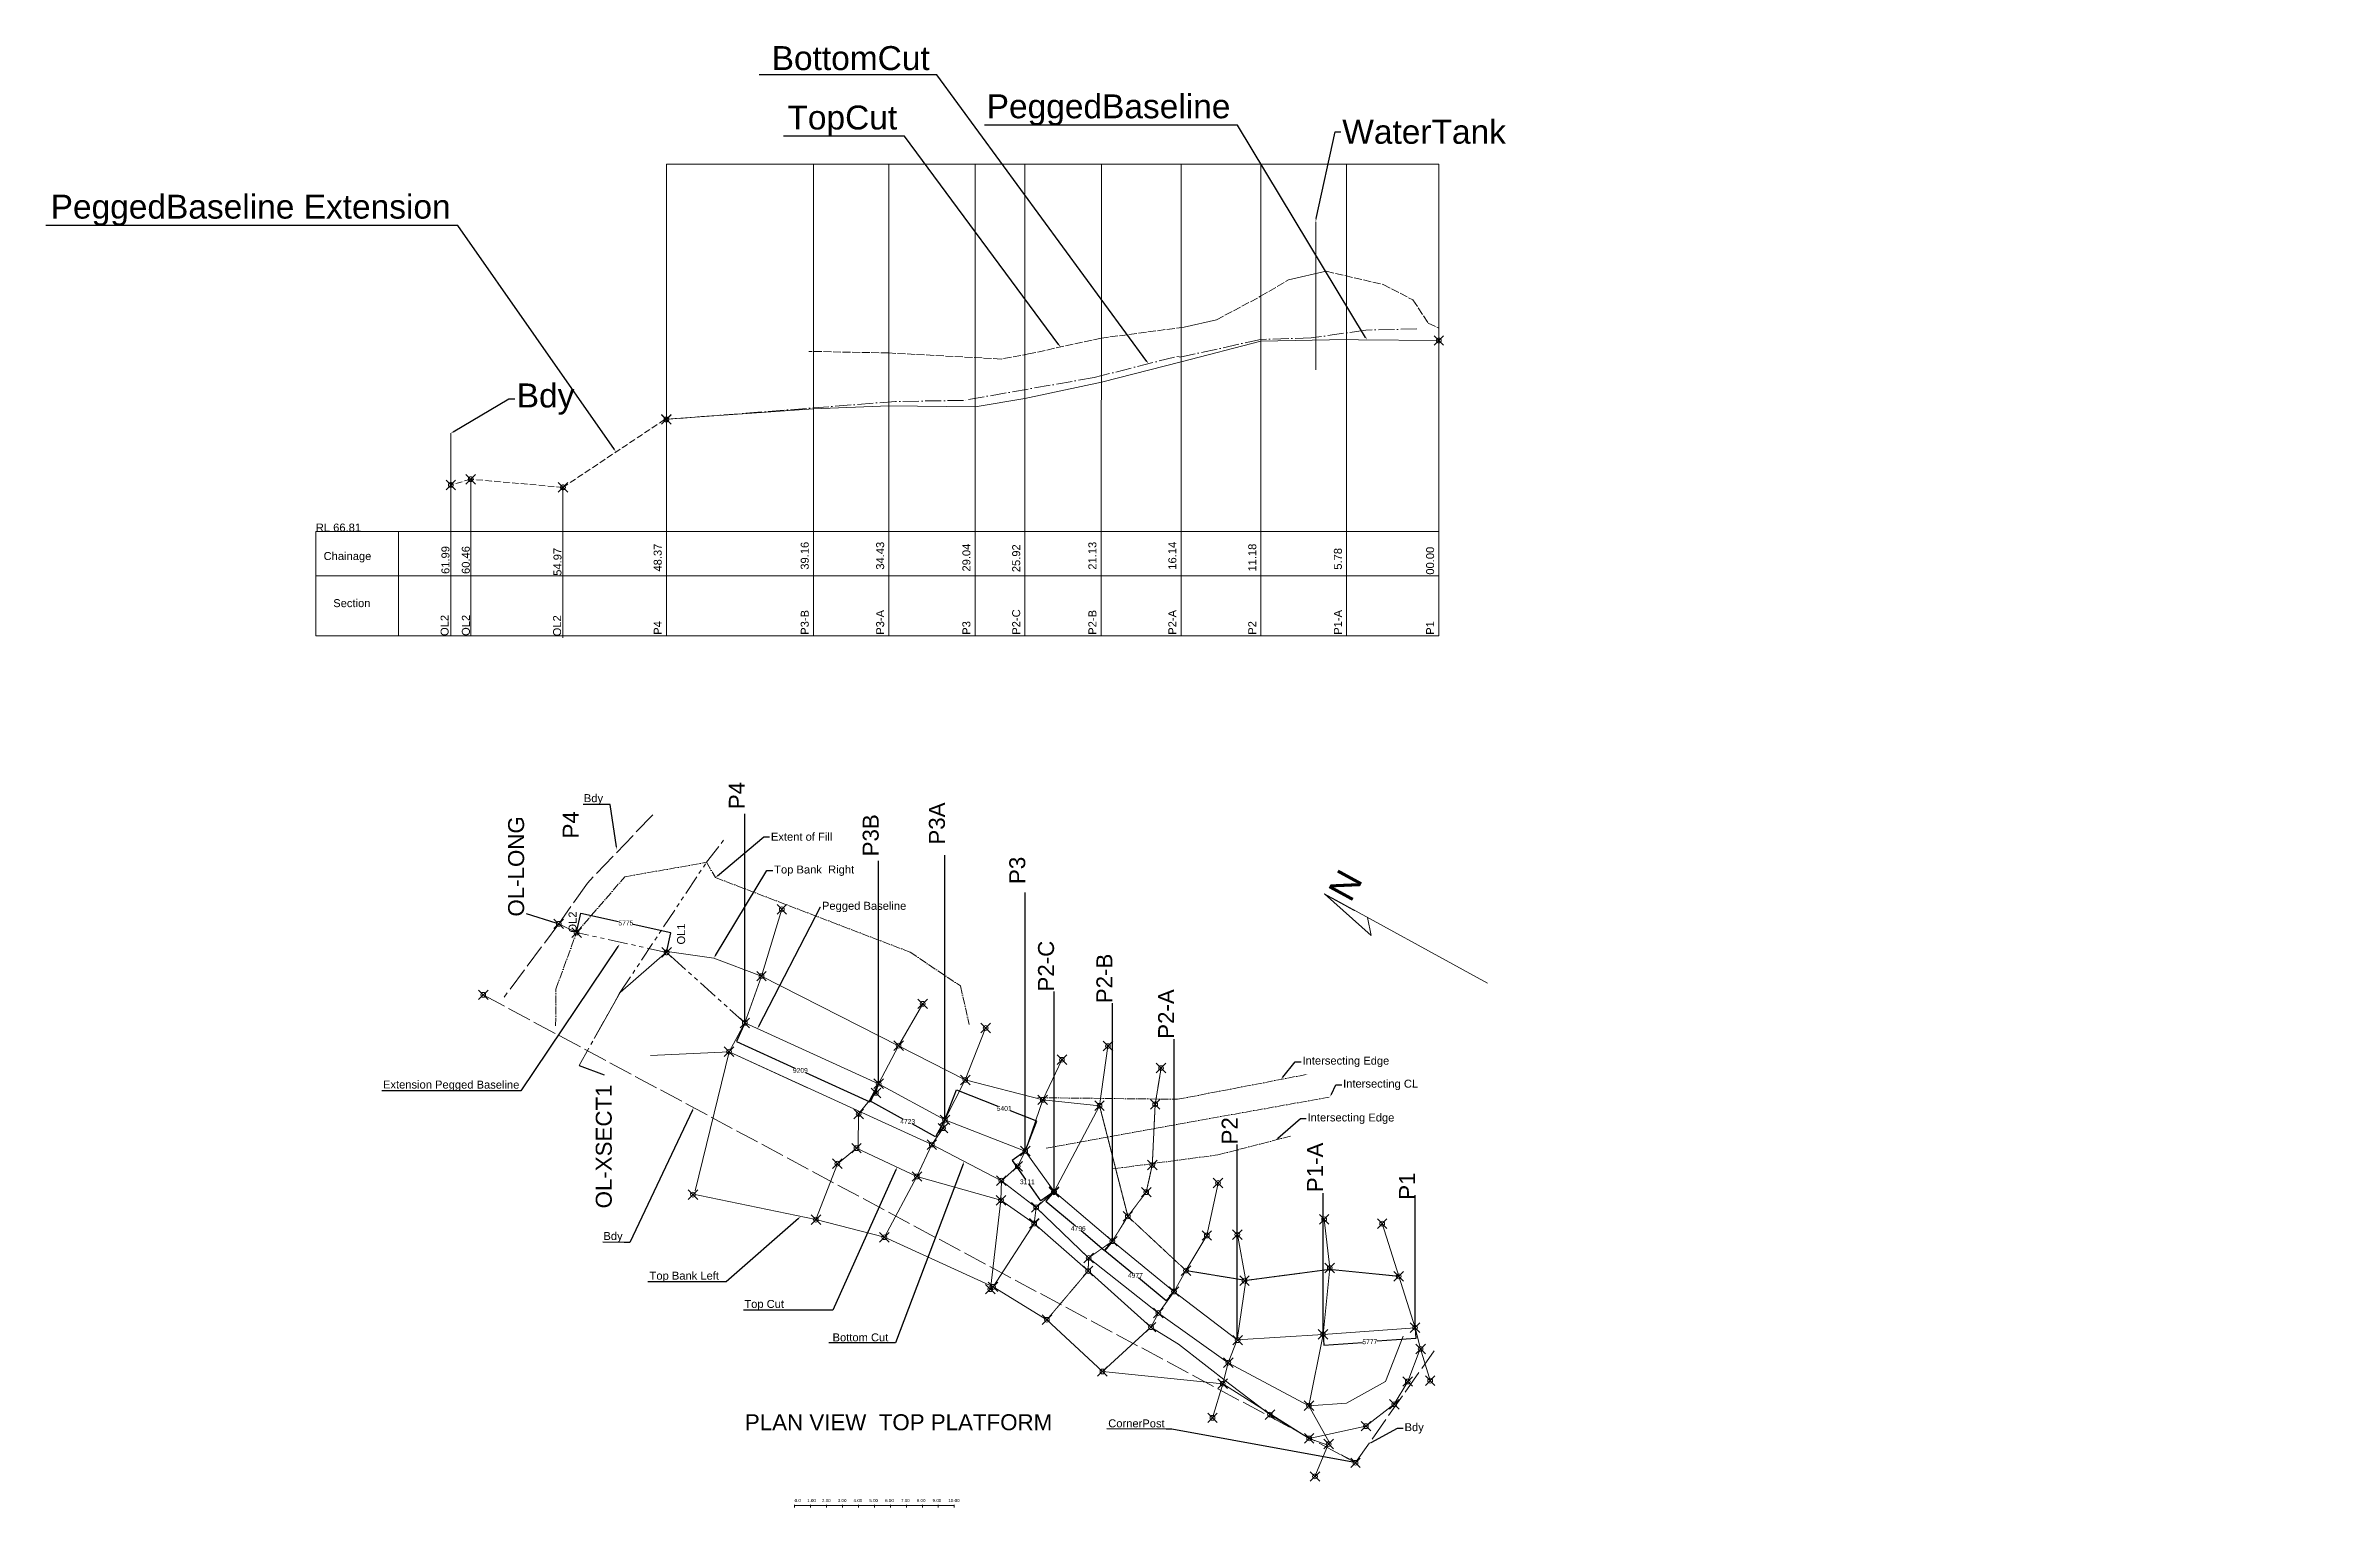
# Model space of a CAD drawing. Extents: x -87238 to 8567886, y -105094 to 8517995.
# Drawn here: x -87238 to 56073, y 497 to 92437 of the extents above; entities that cross this region are included whole.
import ezdxf
from ezdxf import colors
from ezdxf.entities.mleader import LeaderData, LeaderLine
from ezdxf.math import Vec2, Vec3

# ---------------------------------------------------------------- set-up
doc = ezdxf.new("R2010")
doc.units = 0
doc.header["$MEASUREMENT"] = 0
doc.header["$PDMODE"] = 35
doc.header["$PDSIZE"] = 300
for name, pattern in [('ACAD_ISO02W100', [15, 12, -3]), ('DASHDOT2', [0.7, 0.5, -0.1, 0, -0.1]), ('DASHED', [0.6, 0.5, -0.1]), ('DASHED2', [0.3, 0.25, -0.05]), ('PHANTOM2', [1.25, 0.625, -0.125, 0.125, -0.125, 0.125, -0.125])]:
    doc.linetypes.add(name, pattern=pattern)
doc.layers.get('0').update_dxf_attribs({"linetype": 'CONTINUOUS'})
doc.layers.get('Defpoints').update_dxf_attribs({"linetype": 'CONTINUOUS'})
doc.layers.add('Boundary', color=7, linetype='CONTINUOUS')
doc.layers.add('VIEWPORTS', color=7, linetype='CONTINUOUS')
doc.styles.add('MtXpl_arial_ttf_shx', font='arial.ttf.shx')
doc.styles.get("Standard").update_dxf_attribs({"font": 'arial.ttf', "height": 200})
doc.dimstyles.get("Standard").update_dxf_attribs({"dimtxt": 200, "dimasz": 0.18, "dimexe": 0.18, "dimexo": 0.0625, "dimgap": 0.09, "dimtad": 0, "dimtih": 1, "dimtoh": 1, "dimdec": 4, "dimzin": 0, "dimdsep": 46, "dimtxsty": 'MtXpl_arial_ttf_shx', "dimcen": 0.09, "dimadec": 0, "dimazin": 0, "dimtfac": 1, "dimtdec": 4, "dimtofl": 0, "dimtmove": 0, "dimatfit": 3, "dimfxl": 1, "dimtolj": 1, "dimtzin": 0, "dimarcsym": 0})

msp = doc.modelspace()

# ---------------------------------------------------------------- texts
at = {"linetype": 'ACAD_ISO02W100', "lineweight": 0}
for s, p in [('RL 66.81', (-70327.3, 62000)), ('Chainage', (-69838.5, 60217)), ('Section', (-69235.4, 57265.9))]:
    msp.add_text(s, height=500, dxfattribs=at).set_placement(p)
for s, p in [('                    61.99', (-61960, 55462.9)), ('                    60.46', (-60685.8, 55462.8)), ('                    54.97', (-54944.1, 55348.3)), ('P4                48.37', (-48668.2, 55535.6)), ('P3-B             39.16', (-39459, 55535.6)), ('P3-A             34.43', (-34735.8, 55535.6)), ('P3                29.04', (-29335.1, 55535.6)), ('P2-C            25.92', (-26217.8, 55535.6)), ('P2-B             21.13', (-21445.4, 55535.6)), ('P2-A             16.14', (-16438.7, 55535.6)), ('P2                11.18', (-11433.5, 55535.6)), ('P1-A             5.78', (-6071.7, 55535.6)), ('P1               00.00', (-297.5, 55535.6)), ('OL2', (-62011.8, 55458.1)), ('OL2', (-60680.5, 55462.8)), ('OL2', (-54968.6, 55436.1)), ('OL2', (-53998.3, 36876.9, -78820.3)), ('OL1', (-47201, 36129, -157740.6))]:
    msp.add_text(s, height=500, rotation=90, dxfattribs=at).set_placement(p)
at = {"linetype": 'Continuous', "lineweight": 0}
for s, p in [('P4', (-43462.7, 44607.8, -78920.3)), ('P4', (-53863.9, 42772.5, -78920.3)), ('P3A', (-30932.6, 42388.1, -9041.2)), ('OL-LONG', (-57284.1, 37878.5, -78820.3)), ('P3B', (-35079.5, 41650.9, -9231.2)), ('P3', (-25899.1, 39918.5)), ('P2-C', (-24099.1, 33182.9, -78920.3)), ('P2-B', (-20446.1, 32448.5, -1930.3)), ('P2-A', (-16578.1, 30221.4, -78920.3)), ('OL-XSECT1 ', (-51795.5, 19597, -78920.3)), ('P2', (-12599, 23600.4, -4980.7)), ('P1-A', (-7249.5, 20612.6, -78920.3)), ('P1', (-1488, 20136.9, -78920.3))]:
    msp.add_text(s, height=1000.13, rotation=90, dxfattribs=at).set_placement(p)
at = {"linetype": 'Continuous', "lineweight": 0, "ltscale": 1000}
msp.add_text('N', height=1669.5, rotation=61.339807, dxfattribs=at).set_placement((-5527.6, 38704.1))
at = {"lineweight": 0, "ltscale": 1250}
for s, p in [('0.0', (-40343.9, 1194.6, -47110.4)), ('1.00', (-39554.1, 1194.6, -47110.4)), ('2.00', (-38630.9, 1194.6, -47110.4)), ('3.00', (-37641.1, 1194.6, -47110.4)), ('4.00', (-36651.3, 1194.6, -47110.4)), ('5.00', (-35661.5, 1194.6, -47110.4)), ('6.00', (-34671.6, 1194.6, -47110.4)), ('7.00', (-33681.8, 1194.6, -47110.4)), ('8.00', (-32692, 1194.6, -47110.4)), ('9.00', (-31702.2, 1194.6, -47110.4)), ('10.00', (-30712.4, 1194.6, -47110.4))]:
    msp.add_text(s, height=200, dxfattribs=at).set_placement(p)
at = {"color": 7, "linetype": 'Continuous', "lineweight": 0, "insert": (-43457.9, 6698.8, -78920.3), "char_height": 1000, "attachment_point": 1}
msp.add_mtext_dynamic_manual_height_columns('PLAN VIEW  TOP PLATFORM', width=60073.975, gutter_width=1000.1, heights=[200], dxfattribs=at)

# ---------------------------------------------------------------- blocks, each defined once
blk = doc.blocks.new('*D17')
at = {"color": 0, "lineweight": -2, "ltscale": 800, "transparency": 16777216}
for p, q in [((-43463, 31217), (-43989, 30060)), ((-43988, 30060), (-40319, 28392)), ((-35606, 26248), (-39645, 28085)), ((-35080, 27404), (-35605, 26248))]:
    blk.add_line(p, q, dxfattribs=at)
at = {"color": 0, "lineweight": 0, "ltscale": 800, "transparency": 16777216}
for points in [[(-43988, 30060), (-43988, 30060), (-43988, 30060)], [(-35606, 26248), (-35606, 26248), (-35605, 26248)]]:
    blk.add_solid(points, dxfattribs=at)
at = {"layer": 'Defpoints', "color": 0, "lineweight": 0, "ltscale": 800, "transparency": 16777216}
for p in [(-43463, 31217, -78820), (-35080, 27405, -78920), (-35605, 26248)]:
    blk.add_point(p, dxfattribs=at)
at = {"color": 0, "lineweight": 0, "ltscale": 800, "transparency": 16777216, "insert": (-39982, 28238), "char_height": 300, "attachment_point": 5, "style": 'MtXpl_arial_ttf_shx'}
blk.add_mtext('\\A1;9209', dxfattribs=at)
blk = doc.blocks.new('*D20')
at = {"color": 0, "lineweight": -2, "ltscale": 800, "transparency": 16777216}
for p, q in [((-35080, 27404), (-35657, 26346)), ((-35657, 26346), (-33541, 25192)), ((-31510, 24085), (-32978, 24886)), ((-30933, 25144), (-31510, 24085))]:
    blk.add_line(p, q, dxfattribs=at)
at = {"color": 0, "lineweight": 0, "ltscale": 800, "transparency": 16777216}
for points in [[(-35657, 26346), (-35657, 26346), (-35657, 26346)], [(-31510, 24085), (-31510, 24085), (-31510, 24085)]]:
    blk.add_solid(points, dxfattribs=at)
at = {"layer": 'Defpoints', "color": 0, "lineweight": 0, "ltscale": 800, "transparency": 16777216}
for p in [(-35080, 27405, -78920), (-30933, 25144, -78920), (-31510, 24085)]:
    blk.add_point(p, dxfattribs=at)
at = {"color": 0, "lineweight": 0, "ltscale": 800, "transparency": 16777216, "insert": (-33260, 25039), "char_height": 300, "attachment_point": 5, "style": 'MtXpl_arial_ttf_shx'}
blk.add_mtext('\\A1;4723', dxfattribs=at)
blk = doc.blocks.new('*D21')
at = {"color": 0, "lineweight": -2, "ltscale": 800, "transparency": 16777216}
for p, q in [((-30933, 25144), (-30203, 27019)), ((-30203, 27018), (-27612, 26010)), ((-25170, 25061), (-26824, 25704)), ((-25899, 23186), (-25170, 25061))]:
    blk.add_line(p, q, dxfattribs=at)
at = {"color": 0, "lineweight": 0, "ltscale": 800, "transparency": 16777216}
for points in [[(-30203, 27018), (-30203, 27018), (-30203, 27018)], [(-25170, 25061), (-25170, 25061), (-25170, 25061)]]:
    blk.add_solid(points, dxfattribs=at)
at = {"layer": 'Defpoints', "color": 0, "lineweight": 0, "ltscale": 800, "transparency": 16777216}
for p in [(-30933, 25144, -78920), (-25170, 25061), (-25899, 23186, -78920)]:
    blk.add_point(p, dxfattribs=at)
at = {"color": 0, "lineweight": 0, "ltscale": 800, "transparency": 16777216, "insert": (-27218, 25857), "char_height": 300, "attachment_point": 5, "style": 'MtXpl_arial_ttf_shx'}
blk.add_mtext('\\A1;5401', dxfattribs=at)
blk = doc.blocks.new('*D22')
at = {"color": 0, "lineweight": -2, "ltscale": 800, "transparency": 16777216}
for p, q in [((-25899, 23186), (-26720, 22604)), ((-26719, 22604), (-25876, 21415)), ((-24919, 20068), (-25658, 21109)), ((-24099, 20650), (-24919, 20067))]:
    blk.add_line(p, q, dxfattribs=at)
at = {"color": 0, "lineweight": 0, "ltscale": 800, "transparency": 16777216}
for points in [[(-26719, 22604), (-26719, 22604), (-26719, 22604)], [(-24919, 20068), (-24919, 20068), (-24919, 20067)]]:
    blk.add_solid(points, dxfattribs=at)
at = {"layer": 'Defpoints', "color": 0, "lineweight": 0, "ltscale": 800, "transparency": 16777216}
for p in [(-25899, 23186), (-24919, 20067), (-24099, 20650, -78920)]:
    blk.add_point(p, dxfattribs=at)
at = {"color": 0, "lineweight": 0, "ltscale": 800, "transparency": 16777216, "insert": (-25767, 21262), "char_height": 300, "attachment_point": 5, "style": 'MtXpl_arial_ttf_shx'}
blk.add_mtext('\\A1;3111', dxfattribs=at)
blk = doc.blocks.new('*D23')
at = {"color": 0, "lineweight": -2, "ltscale": 800, "transparency": 16777216}
for p, q in [((-24099, 20650), (-24601, 20059)), ((-24601, 20059), (-22760, 18494)), ((-20948, 16952), (-22400, 18187)), ((-20446, 17542), (-20948, 16952))]:
    blk.add_line(p, q, dxfattribs=at)
at = {"color": 0, "lineweight": 0, "ltscale": 800, "transparency": 16777216}
for points in [[(-24601, 20059), (-24601, 20059), (-24601, 20059)], [(-20948, 16952), (-20948, 16952), (-20948, 16952)]]:
    blk.add_solid(points, dxfattribs=at)
at = {"layer": 'Defpoints', "color": 0, "lineweight": 0, "ltscale": 800, "transparency": 16777216}
for p in [(-24099, 20650), (-20446, 17542, -1930), (-20948, 16952)]:
    blk.add_point(p, dxfattribs=at)
at = {"color": 0, "lineweight": 0, "ltscale": 800, "transparency": 16777216, "insert": (-22580, 18341), "char_height": 300, "attachment_point": 5, "style": 'MtXpl_arial_ttf_shx'}
blk.add_mtext('\\A1;4796', dxfattribs=at)
blk = doc.blocks.new('*D24')
at = {"color": 0, "lineweight": -2, "ltscale": 800, "transparency": 16777216}
for p, q in [((-20446, 17542), (-20920, 16962)), ((-20920, 16962), (-19190, 15547)), ((-17067, 13812), (-18815, 15241)), ((-16592, 14392), (-17067, 13812))]:
    blk.add_line(p, q, dxfattribs=at)
at = {"color": 0, "lineweight": 0, "ltscale": 800, "transparency": 16777216}
for points in [[(-20920, 16962), (-20920, 16962), (-20920, 16962)], [(-17067, 13812), (-17067, 13812), (-17067, 13812)]]:
    blk.add_solid(points, dxfattribs=at)
at = {"layer": 'Defpoints', "color": 0, "lineweight": 0, "ltscale": 800, "transparency": 16777216}
for p in [(-20446, 17542), (-16592, 14392, -78920), (-17067, 13812)]:
    blk.add_point(p, dxfattribs=at)
at = {"color": 0, "lineweight": 0, "ltscale": 800, "transparency": 16777216, "insert": (-19002, 15394), "char_height": 300, "attachment_point": 5, "style": 'MtXpl_arial_ttf_shx'}
blk.add_mtext('\\A1;4977', dxfattribs=at)
blk = doc.blocks.new('*D27')
at = {"color": 0, "lineweight": -2, "ltscale": 800, "transparency": 16777216}
for p, q in [((-7250, 11704), (-7200, 11029)), ((-1488, 12124), (-1439, 11449)), ((-7200, 11029), (-4779, 11205)), ((-1439, 11449), (-3860, 11273))]:
    blk.add_line(p, q, dxfattribs=at)
at = {"color": 0, "lineweight": 0, "ltscale": 800, "transparency": 16777216}
for points in [[(-7200, 11029), (-7200, 11029), (-7200, 11029)], [(-1439, 11449), (-1439, 11449), (-1439, 11449)]]:
    blk.add_solid(points, dxfattribs=at)
at = {"layer": 'Defpoints', "color": 0, "lineweight": 0, "ltscale": 800, "transparency": 16777216}
for p in [(-7250, 11704, -78920), (-1488, 12124, -78920), (-1439, 11449)]:
    blk.add_point(p, dxfattribs=at)
at = {"color": 0, "lineweight": 0, "ltscale": 800, "transparency": 16777216, "insert": (-4320, 11239), "char_height": 300, "attachment_point": 5, "style": 'MtXpl_arial_ttf_shx'}
blk.add_mtext('\\A1;5777', dxfattribs=at)
blk = doc.blocks.new('*D29')
at = {"color": 0, "lineweight": -2, "ltscale": 800, "transparency": 16777216}
for p, q in [((-53998, 36877), (-53731, 38093)), ((-53731, 38093), (-51366, 37573)), ((-48091, 36853), (-50456, 37373)), ((-48358, 35637), (-48091, 36853))]:
    blk.add_line(p, q, dxfattribs=at)
at = {"color": 0, "lineweight": 0, "ltscale": 800, "transparency": 16777216}
for points in [[(-53731, 38093), (-53731, 38093), (-53731, 38093)], [(-48091, 36853), (-48091, 36853), (-48091, 36853)]]:
    blk.add_solid(points, dxfattribs=at)
at = {"layer": 'Defpoints', "color": 0, "lineweight": 0, "ltscale": 800, "transparency": 16777216}
for p in [(-53731, 38093), (-53998, 36877, -78820), (-48358, 35637, -78820)]:
    blk.add_point(p, dxfattribs=at)
at = {"color": 0, "lineweight": 0, "ltscale": 800, "transparency": 16777216, "insert": (-50911, 37473), "char_height": 300, "attachment_point": 5, "style": 'MtXpl_arial_ttf_shx'}
blk.add_mtext('\\A1;5775', dxfattribs=at)

# ---------------------------------------------------------------- dimensions: what is measured, and where the dimension line sits
at = {"lineweight": 0, "ltscale": 800}
for p1, p2, distance, picture, middle in [((-48358.1, 35636.7, -78820.3), (-53998.3, 36876.9, -78820.3), -1245.2, '*D29', (-50910.8, 37473)), ((-7249.5, 11703.8, -78920.3), (-1488, 12124, -78920.3), -676.7, '*D27', (-4319.6, 11239))]:
    dim = msp.add_aligned_dim(p1=p1, p2=p2, distance=distance, dimstyle='Standard', override={"dimtxt": 300, "dimdec": 0}, dxfattribs=at)
    dim.commit()
    dim.dimension.update_dxf_attribs({"geometry": picture, "text_midpoint": middle})
for base, p1, p2, angle, picture, middle in [((-35605.4, 26248.2), (-43462.7, 31216.7, -78820.3), (-35079.5, 27404.6, -78920.3), 335.54674, '*D17', (-39981.8, 28238.4)), ((-31509.8, 24085), (-35079.5, 27404.6, -78920.3), (-30932.6, 25143.7, -78920.3), 331.401448, '*D20', (-33259.6, 25039)), ((-25170, 25060.9), (-30932.6, 25143.7, -78920.3), (-25899.1, 23186.1, -78920.3), 338.748091, '*D21', (-27217.6, 25857.2)), ((-24919.1, 20067.4), (-25899.1, 23186.2), (-24098.7, 20649.7, -78920.3), 305.366663, '*D22', (-25767, 21262)), ((-20947.9, 16952), (-24098.7, 20649.7), (-20445.7, 17542.4, -1930.3), 319.614292, '*D23', (-22580.3, 18340.6)), ((-17066.5, 13811.9), (-20445.7, 17542.4), (-16592, 14392.5, -78920.3), 320.738258, '*D24', (-19002.3, 15394.2))]:
    dim = msp.add_linear_dim(base=base, p1=p1, p2=p2, angle=angle, dimstyle='Standard', override={"dimtxt": 300, "dimdec": 0}, dxfattribs=at)
    dim.commit()
    dim.dimension.update_dxf_attribs({"geometry": picture, "text_midpoint": middle, "dimtype": 161})

# ---------------------------------------------------------------- linework, layer by layer
at = {"color": 7, "linetype": 'Continuous', "lineweight": 0}
for p, q in [((0.9, 85014.6), (-48372.1, 85014.6)), ((-39162.9, 85014.6), (-39163, 55462.5)), ((-34439.7, 85014.6), (-34439.7, 55462.4)), ((-29039, 85014.6), (-29039, 55462.3)), ((-25928.5, 85014.6), (-25928.5, 55462.2)), ((-21132.7, 85014.6), (-21147.4, 55462.2)), ((-16142.9, 85014.6), (-16142.9, 55462.1)), ((-11137.7, 85014.6), (-11137.7, 55462)), ((-5776, 85014.6), (-5776, 55461.9)), ((0.9, 85014.6), (-1.1, 55461.8)), ((-9419.4, 77770.5), (-7061.3, 78310.6)), ((-15937.9, 74810.1), (-13923, 75270.2)), ((-0.6, 62000), (-70327.3, 62000)), ((-0.8, 59226.9), (-70327.3, 59231.8))]:
    msp.add_line(p, q, dxfattribs=at)
at = {"lineweight": 0, "ltscale": 800}
for p, q in [((-48372.1, 85014.6), (-48372.1, 69039.3)), ((-48372.1, 69039.3), (-48372.4, 55462.6)), ((-61872.1, 64920), (-61872.1, 68157.2)), ((-61872.1, 64920), (-61872.3, 55462.9)), ((-60626.1, 65280), (-60626.3, 55462.8)), ((-54849.1, 64770), (-54849.1, 55348.3))]:
    msp.add_line(p, q, dxfattribs=at)
at = {"color": 7, "linetype": 'DASHED2', "lineweight": 0, "ltscale": 2000}
for p, q in [((-11157.6, 76740.4), (-9419.4, 77770.5)), ((-13923, 75270.2), (-11157.6, 76740.4))]:
    msp.add_line(p, q, dxfattribs=at)
at = {"linetype": 'ACAD_ISO02W100', "lineweight": 0, "ltscale": 1250}
for p, q in [((-70327.3, 62000), (-70327.3, 55462.7)), ((-40343.9, 989.3, -47110.4), (-30343.9, 989.3, -47110.4))]:
    msp.add_line(p, q, dxfattribs=at)
at = {"color": 7, "linetype": 'Continuous', "lineweight": 0, "ltscale": 1000}
for p, q in [((-1.1, 55461.8), (-70327.3, 55463)), ((-33832.8, 29791.4, -9441.2), (-42414.3, 34148.4, -10181.3)), ((-29658, 27647.8, -9331.2), (-33832.8, 29791.4, -9441.2)), ((-24801.6, 26396.4, -9421.2), (-29658, 27647.8, -9331.2)), ((-21247.3, 26028.2, -9691.3), (-24801.6, 26396.4, -9421.2))]:
    msp.add_line(p, q, dxfattribs=at)
at = {"color": 7, "linetype": 'DASHED2', "lineweight": 0, "ltscale": 2000}
for points in [[(-7061.3, 78310.6), (-3488.6, 77480.5), (-1619.3, 76510.3), (-669.2, 75060.1), (0.9, 74747.1)], [(-15937.9, 74810.1), (-21132.7, 74120), (-25583.3, 73149.9), (-27408.2, 72809.8), (-34439.6, 73189.9), (-39442.8, 73289.9)]]:
    msp.add_lwpolyline(points, dxfattribs=at)
at = {"color": 7, "linetype": 'DASHDOT2', "lineweight": 0, "ltscale": 2000}
for points in [[(-1380.1, 74696.8), (-4579.7, 74620.1), (-7997.2, 74130)], [(-7997.2, 74130), (-11157.5, 74040), (-16106.8, 72939.9)], [(-21582.4, 71649.7), (-16399.9, 72969.9), (-16107.3, 72935.8)], [(-21582.4, 71649.7), (-29762.5, 70219.5), (-34017.6, 70151), (-48481.2, 69019.3)]]:
    msp.add_lwpolyline(points, dxfattribs=at)
at = {"color": 7, "linetype": 'Continuous', "lineweight": 0}
msp.add_lwpolyline([(0.9, 73970), (-5024.9, 74020), (-5776, 74040), (-11137.7, 73930), (-16142.9, 72629.8), (-21132.7, 71369.7), (-25928.5, 70329.5), (-29039, 69809.4), (-34439.7, 69869.5), (-39162.9, 69679.4), (-48372.1, 69039.3)], dxfattribs=at)
at = {"color": 6, "linetype": 'DASHDOT2', "lineweight": 0, "ltscale": 800}
msp.add_lwpolyline([(-48481.2, 69019.3), (-54849.1, 64770), (-60626.1, 65280), (-61872.1, 64920)], dxfattribs=at)
at = {"lineweight": 0, "ltscale": 800}
msp.add_lwpolyline([(-65153.7, 62000), (-65153.7, 55462.9)], dxfattribs=at)
at = {"color": 3, "linetype": 'PHANTOM2', "lineweight": 0, "ltscale": 2000, "elevation": -78820.3}
msp.add_lwpolyline([(-53841.7, 28554.1), (-52888.3, 30232.8), (-51310.1, 33070.4), (-45861.1, 41277.6), (-44711.5, 42762.4)], dxfattribs=at)
at = {"linetype": 'DASHDOT2', "lineweight": 0, "ltscale": 1000, "elevation": -78820.3}
for points in [[(-55309, 31040.9), (-55291.5, 33335.6), (-53998.3, 36876.9), (-50983.9, 40365.7), (-45861.1, 41277.6), (-45304.2, 40324.8), (-33111.4, 35651.1), (-29959.2, 33536.3), (-29402.5, 31118.6)], [(-25120.9, 26535.3), (-16357.6, 26430.9), (-8151.2, 28011.8)], [(-24580.7, 23373.8), (-6809.5, 26582.9)], [(-20423.2, 22072.3), (-13834.8, 22948), (-9283.9, 24118.9)]]:
    msp.add_lwpolyline(points, dxfattribs=at)
at = {"color": 6, "linetype": 'PHANTOM2', "lineweight": 0, "ltscale": 2000, "elevation": -78820.3}
msp.add_lwpolyline([(-43462.7, 31216.7), (-48358.1, 35636.7), (-53998.3, 36876.9), (-55114.9, 37426), (-55114.9, 37426)], dxfattribs=at)
at = {"color": 7, "linetype": 'Continuous', "lineweight": 0}
for points, elevation in [([(-46568.7, 20690), (-44448.1, 29415.7), (-43462.7, 31216.7), (-42414.3, 34148.4), (-41144.8, 38333.8)], -78920.3), ([(-39008, 18891.1), (-37664.7, 22395.6), (-36354.1, 23447.6), (-36332.1, 25514.2), (-35252.3, 26831.8), (-35079.5, 27404.6), (-33832.8, 29791.4), (-32322.3, 32411.9)], -78920.3), ([(-34721.1, 17790.5), (-32685.5, 21596.6), (-31751.7, 23593.4), (-31045.6, 24625), (-30932.6, 25143.7), (-29658, 27647.8), (-28381.1, 30898.2)], -78920.3), ([(-49369, 29180.5), (-44448.1, 29415.7), (-39527.2, 27159.1)], -78820.3), ([(-8138, 7235.8), (-13185.4, 9928.3), (-17562.7, 13041.3), (-21931.1, 16490.1), (-25213.7, 19661.4), (-27396.7, 21331.8), (-31751.7, 23593.4), (-44448.1, 29415.7)], -78920.3), ([(-28084.9, 14537.7), (-27418.6, 20107.7), (-27396.7, 21331.8), (-26368.5, 22234.8), (-25899.1, 23186.1), (-24801.6, 26396.4), (-23604.9, 28907)], -78920.3), ([(-27916.1, 14680.3), (-25340.6, 18656.9), (-25213.7, 19661.4), (-24098.7, 20649.7), (-21247.3, 26028.2), (-20725, 29763.6)], -78920.3), ([(-18028, 12153.9), (-21959.6, 15676.5), (-25334.9, 18648.7), (-27418.6, 20107.7), (-32685.5, 21596.6), (-36466.2, 23369.1)], -78920.3), ([(-6947.8, 4769.8), (-8118.9, 5185.8), (-13532.7, 8610.8), (-21066.6, 9379.2), (-24545.1, 12620.9), (-27916.1, 14680.3), (-34721.1, 17790.5), (-39008, 18891.1), (-46875.6, 20539)], -78920.3), ([(-21066.6, 9379.2), (-18028, 12153.9), (-17562.7, 13041.3), (-16578.1, 14390), (-15836.7, 15702.7), (-14530.1, 17899.5), (-13828.4, 21186.8)], -78920.3), ([(-7756.4, 2802.4), (-6872.7, 4952.5), (-8138, 7235.8), (-7249.5, 11703.8), (-6831.4, 15866.9), (-7178.3, 18908.2)], -78920.3), ([(-543.7, 8804.9), (-1141.3, 10791.8), (-1488, 12124), (-2507.7, 15341.4), (-3548.6, 18641.6)], -78920.3), ([(-14174.8, 6476.3), (-13532.7, 8610.8), (-13185.4, 9928.3), (-12620, 11358.8), (-12078.9, 15084.3), (-12617, 17957.1)], -78920.3), ([(-2235.7, 11600.5), (-3344, 8759.2), (-5774, 7400.4), (-8138, 7235.8), (-13185.4, 9928.3), (-17562.7, 13041.3), (-21931.1, 16490.1)], -78820.3), ([(-1176, 10789), (-1945.5, 8749.2), (-2792.8, 7326.3), (-4565, 5951.9), (-8118.1, 5186.3), (-10576.4, 6676), (-13088.8, 8591.7), (-16302.3, 11090.8), (-16302.3, 11090.8), (-16302.3, 11090.8)], -78820.3)]:
    msp.add_lwpolyline(points, dxfattribs=dict(at, elevation=elevation))
at = {"color": 1, "linetype": 'Continuous', "lineweight": 0, "elevation": -78920.3}
msp.add_lwpolyline([(-1488, 12124), (-7249.5, 11703.8), (-12620, 11358.8), (-16592, 14392.5), (-20445.7, 17542.4), (-24098.7, 20649.7), (-24098.7, 20649.7), (-25899.1, 23186.1), (-30932.6, 25143.7), (-35079.5, 27404.6), (-43462.7, 31216.7)], dxfattribs=at)
at = {"linetype": 'ACAD_ISO02W100', "lineweight": 0, "ltscale": 1250, "elevation": -47110.4}
for points in [[(-40343.9, 1017.5), (-40343.9, 855.9)], [(-39343.9, 1017.5), (-39343.9, 855.9)], [(-38343.9, 1017.5), (-38343.9, 855.9)], [(-37343.9, 1017.5), (-37343.9, 855.9)], [(-36343.9, 1017.5), (-36343.9, 855.9)], [(-35343.9, 1017.5), (-35343.9, 855.9)], [(-34343.9, 1017.5), (-34343.9, 855.9)], [(-33343.9, 1017.5), (-33343.9, 855.9)], [(-32343.9, 1017.5), (-32343.9, 855.9)], [(-31343.9, 1017.5), (-31343.9, 855.9)], [(-30343.9, 1017.5), (-30343.9, 855.9)]]:
    msp.add_lwpolyline(points, dxfattribs=at)
at = {"color": 7, "linetype": 'Continuous', "lineweight": 0, "ltscale": 1000}
msp.add_polyline3d([(-52854.6, 30293.3, -10830.3), (-51272.8, 33128.9, -10530.3), (-48317.5, 35691.5, -10350.3), (-45395.8, 35279.4, -10390.3), (-42414.3, 34148.4, -10181.3)], dxfattribs=at)
at = {"color": 7, "linetype": 'Continuous', "lineweight": 0}
msp.add_polyline3d([(-18028, 12153.9, -4100.5), (-16305.6, 11088.9, -3640.5), (-13091, 8590.4, -2170.3), (-10577.9, 6675.1, -1140.1), (-8118.9, 5185.8, -600.1), (-4565.5, 5952.3, -1430.2), (-2793.4, 7327.4, -2400.3), (-1946.4, 8750.7, -3050.4), (-1177.3, 10790.9, -4230.6)], dxfattribs=at)
at = {"linetype": 'ACAD_ISO02W100', "lineweight": 0, "ltscale": 1250}
for p in [(0, 73970), (0, 73970), (-55114.9, 37426, -78920.3), (-53998.3, 36876.9, -78820.3), (-48358.1, 35636.7, -78920.3), (-43462.7, 31216.7, -9871.3)]:
    msp.add_point(p, dxfattribs=at)
at = {"linetype": 'ACAD_ISO02W100', "lineweight": 0, "ltscale": 800}
for p in [(-48372.1, 69027.9), (-48372.1, 69027.9), (-61872.1, 64920), (-60626.1, 65280), (-54849.1, 64770)]:
    msp.add_point(p, dxfattribs=at)
at = {"lineweight": 0, "ltscale": 800}
msp.add_point((-48372.1, 69020), dxfattribs=at)
at = {"linetype": 'Continuous', "lineweight": 0}
for p in [(-41144.8, 38333.8, -13351.7), (-42414.3, 34148.4, -10181.3), (-43462.7, 31216.7, -9871.3), (-32322.3, 32411.9, -11571.5), (-33832.8, 29791.4, -9441.2), (-28381.1, 30898.2, -11601.5), (-20725, 29763.6, -12111.6), (-44448.1, 29415.7, -9891.3), (-23604.9, 28907, -11481.5), (-17391.8, 28385.9, -11581.5), (-35252.3, 26831.8, -9271.2), (-35079.5, 27404.6, -9231.2), (-29658, 27647.8, -9331.2), (-36332.1, 25514.2, -9291.2), (-24801.6, 26396.4, -9421.2), (-21247.3, 26028.2, -9691.3), (-17764.3, 26110.5, -10111.3), (-31045.6, 24625, -8911.2), (-30932.6, 25143.7, -9041.2), (-36466.2, 23369.1, -6200.8), (-31751.7, 23593.4, -8951.2), (-25899.1, 23186.1, -9101.2), (-37664.7, 22395.6, -5620.7), (-32685.5, 21596.6, -5720.7), (-27396.7, 21331.8, -8691.1), (-26368.5, 22234.8, -8891.2), (-17944.1, 22321.9, -9771.3), (-13828.4, 21186.8, -8791.1), (-46710, 20457.6, -4910.6), (-27418.6, 20107.7, -6100.8), (-25213.7, 19661.4, -8251.1), (-24100.4, 20599.7, -8511.1), (-24098.7, 20649.7, -8581.1), (-18324, 20615.1, -8221.1), (-39008, 18891.1, -3420.4), (-25340.6, 18656.9, -5760.8), (-25334.9, 18648.7, -5770.8), (-19474.2, 19101.7, -7571), (-7178.3, 18908.2, -5360.7), (-3548.6, 18641.6, -6900.9), (-34721.1, 17790.5, -3160.4), (-20445.7, 17542.4, -7541), (-14530.1, 17899.5, -6880.9), (-12617, 17957.1, -6720.9), (-21959.6, 15676.5, -4790.6), (-21931.1, 16490.1, -7260.9), (-15836.7, 15702.7, -5940.8), (-6831.4, 15866.9, -5110.7), (-28084.9, 14537.7, -2660.3), (-27916.1, 14680.3, -2720.4), (-16592, 14392.5, -6390.8), (-16578.1, 14390, -6280.8), (-12170.9, 15070.6, -5180.7), (-2507.7, 15341.4, -5390.7), (-2507.7, 15341.4, -5390.7), (-24545.1, 12620.9, -2430.3), (-17562.7, 13041.3, -5970.8), (-18028, 12153.9, -4100.5), (-12599, 11340.1, -4980.7), (-7249.5, 11703.8, -4870.6), (-1488, 12124, -4940.6), (-13185.4, 9928.3, -4870.6), (-1141.3, 10791.8, -4170.5), (-21066.6, 9379.2, -1530.2), (-13532.7, 8610.8, -2190.3), (-1946.4, 8750.7, -3050.4), (-543.7, 8804.9, -3130.4), (-8138, 7235.8, -4520.6), (-2793.4, 7327.4, -2400.3), (-14174.8, 6476.3, -990.1), (-10577.9, 6675.1, -1140.1), (-4565.5, 5952.3, -1430.2), (-8118.9, 5185.8, -600.1), (-6895.6, 4833.6, -590.1), (-7756.4, 2802.4, 430.1)]:
    msp.add_point(p, dxfattribs=at)
at = {"layer": 'Boundary', "color": 7, "linetype": 'DASHED', "lineweight": 0, "ltscale": 3000}
for points, elevation in [([(-49219.2, 44263.8), (-53319.2, 39971), (-55114.9, 37426), (-58530.4, 32839.3)], -20460.3), ([(-59841, 32973.9), (-5214.5, 3672.6), (-289.1, 10674.7)], -78920.3)]:
    msp.add_lwpolyline(points, dxfattribs=dict(at, elevation=elevation))
at = {"layer": 'Boundary', "color": 7, "linetype": 'Continuous', "lineweight": 0}
for p in [(-59841, 32973.9, -78920.3), (-5217, 3658.7, -78920.3)]:
    msp.add_point(p, dxfattribs=at)
at = {"layer": 'VIEWPORTS', "color": 7, "linetype": 'ACAD_ISO02W100', "lineweight": 0}
for p, q in [((-7711.4, 81429.4), (-7711.4, 72124)), ((-7169.1, 39295.1), (-5282.3, 38263.8)), ((-5282.3, 38263.8), (-7169.1, 39295.1)), ((-5214.5, 3672.6, -78920.3), (-6142.9, 4170.6, -78920.3)), ((-5214.5, 3672.6, -78920.3), (-5787, 3982, -78920.3))]:
    msp.add_line(p, q, dxfattribs=at)
at = {"layer": 'VIEWPORTS', "color": 7, "lineweight": 0}
for p, q in [((-7169.1, 39295.1), (-4246.8, 36704)), ((-4246.8, 36704), (-4464.9, 37817))]:
    msp.add_line(p, q, dxfattribs=at)
msp.add_lwpolyline([(-7169.1, 39295.1), (3053.1, 33707.8)], dxfattribs=at)
at = {"layer": 'VIEWPORTS', "color": 7, "linetype": 'ACAD_ISO02W100', "lineweight": 0}
for points, elevation in [([(-24545.1, 12620.9), (-21959.6, 15676.5), (-21931.1, 16490.1), (-20445.7, 17542.4), (-19474.2, 19101.7), (-18324, 20615.1), (-17944.1, 22321.9), (-17764.3, 26110.5), (-17391.8, 28385.9)], -2430.3), ([(-15836.7, 15702.7), (-19474.2, 19101.7), (-21247.3, 26028.2)], -4890.6), ([(-2507.7, 15341.4), (-6840.5, 15776.6), (-12078.9, 15084.3), (-15836.7, 15702.7)], -5390.7)]:
    msp.add_lwpolyline(points, dxfattribs=dict(at, elevation=elevation))

msp.set_redraw_order([(e.dxf.handle, doc.entitydb.next_handle()) for e in msp.query("TEXT MTEXT ATTDEF DIMENSION ARC_DIMENSION")])  # texts and dimensions are drawn at this point

# ---------------------------------------------------------------- leaders
at = {"color": 7, "linetype": 'Continuous', "lineweight": 0, "ltscale": 1000}
ml = msp.add_multileader_mtext('Standard', dxfattribs=at)
ml.set_content('BottomCut', color=7, style='MtXpl_arial_ttf_shx')
ml.set_leader_properties()
ml.build(insert=Vec2(0, 0))
ml.multileader.update_dxf_attribs({"text_right_attachment_type": 6, "dogleg_length": 72, "arrow_head_size": 180})
ctx = ml.context
ctx.base_point, ctx.char_height, ctx.arrow_head_size, ctx.landing_gap_size, ctx.plane_origin = Vec3(-41871.5, 91651.6), 1500.2, 180, 90, Vec3(5388.6, 70225.8)
ctx.right_attachment, ctx.text_align_type = 6, 2
notes = []
notes.append((ctx, [(1, (1, 1, 0), (-31430.7, 90614.3), (-1, 0), 360, [(0, [(-18182.2, 72515.8)], 0, [])])]))
ctx.mtext.insert, ctx.mtext.alignment, ctx.mtext.flow_direction = Vec3(-31880.8, 92414.5), 3, 5
ml = msp.add_multileader_mtext('Standard', dxfattribs=at)
ml.set_content('PeggedBaseline', color=7, style='MtXpl_arial_ttf_shx')
ml.set_leader_properties()
ml.build(insert=Vec2(0, 0))
ml.multileader.update_dxf_attribs({"text_right_attachment_type": 6, "dogleg_length": 72, "arrow_head_size": 180})
ctx = ml.context
ctx.base_point, ctx.char_height, ctx.arrow_head_size, ctx.landing_gap_size, ctx.plane_origin = Vec3(-28265.2, 88424.9), 1500.196, 180, 90, Vec3(2006.4, 75359.7)
ctx.right_attachment, ctx.text_align_type = 6, 2
notes.append((ctx, [(1, (1, 1, 0), (-12601.4, 87457.3), (-1, 0), 360, [(0, [(-4491.5, 74014.7)], 0, [])])]))
ctx.mtext.insert, ctx.mtext.alignment, ctx.mtext.flow_direction = Vec3(-13051.5, 89392.5), 3, 5
ml = msp.add_multileader_mtext('Standard', dxfattribs=at)
ml.set_content('TopCut', color=7, style='MtXpl_arial_ttf_shx')
ml.set_leader_properties()
ml.build(insert=Vec2(0, 0))
ml.multileader.update_dxf_attribs({"text_right_attachment_type": 6, "dogleg_length": 72, "arrow_head_size": 180})
ctx = ml.context
ctx.base_point, ctx.char_height, ctx.arrow_head_size, ctx.landing_gap_size, ctx.plane_origin = Vec3(-40713.4, 87733.5), 1500.2, 180, 90, Vec3(3157, 62333.9)
ctx.right_attachment, ctx.text_align_type = 6, 2
notes.append((ctx, [(1, (1, 1, 0), (-33470.6, 86775.1), (-1, 0), 360, [(0, [(-23685.4, 73563.6)], 0, [])])]))
ctx.mtext.insert, ctx.mtext.alignment, ctx.mtext.flow_direction = Vec3(-33920.6, 88691.8), 3, 5
ml = msp.add_multileader_mtext('Standard', dxfattribs=at)
ml.set_content('WaterTank', color=7, style='MtXpl_arial_ttf_shx')
ml.set_leader_properties()
ml.build(insert=Vec2(0, 0))
ml.multileader.update_dxf_attribs({"text_right_attachment_type": 6, "dogleg_length": 72, "arrow_head_size": 180})
ctx = ml.context
ctx.base_point, ctx.char_height, ctx.arrow_head_size, ctx.landing_gap_size, ctx.plane_origin = Vec3(-6136.8, 87033.8), 1500.2, 180, 90, Vec3(1728.6, 80994.2)
ctx.right_attachment = 6
notes.append((ctx, [(0, (1, 1, 0), (-6496.8, 87033.8), (1, 0), 360, [(0, [(-7711.4, 81429.4)], 0, [])])]))
ctx.mtext.insert, ctx.mtext.flow_direction = Vec3(-6046.8, 87796.1), 5
ml = msp.add_multileader_mtext('Standard', dxfattribs=at)
ml.set_content('PeggedBaseline Extension', color=7, style='MtXpl_arial_ttf_shx')
ml.set_leader_properties()
ml.build(insert=Vec2(0, 0))
ml.multileader.update_dxf_attribs({"text_right_attachment_type": 6, "dogleg_length": 72, "arrow_head_size": 180})
ctx = ml.context
ctx.base_point, ctx.char_height, ctx.arrow_head_size, ctx.landing_gap_size, ctx.plane_origin = Vec3(-86876.6, 82139.3), 1500.196, 180, 90, Vec3(-24807.4, 56730.5)
ctx.right_attachment, ctx.text_align_type = 6, 2
notes.append((ctx, [(1, (1, 1, 0), (-61434.9, 81171.7), (-1, 0), 360, [(0, [(-51529.6, 66985.1)], 0, [])])]))
ctx.mtext.insert, ctx.mtext.alignment, ctx.mtext.flow_direction = Vec3(-61885, 83106.8), 3, 5
ml = msp.add_multileader_mtext('Standard', dxfattribs=at)
ml.set_content('Bdy', color=7, style='MtXpl_arial_ttf_shx')
ml.set_leader_properties()
ml.build(insert=Vec2(0, 0))
ml.multileader.update_dxf_attribs({"text_right_attachment_type": 6, "dogleg_length": 360, "arrow_head_size": 180})
ctx = ml.context
ctx.base_point, ctx.char_height, ctx.arrow_head_size, ctx.landing_gap_size, ctx.plane_origin, ctx.plane_x_axis, ctx.plane_y_axis = Vec3(-57872.5, 70307.4, -78920.3), 1500.2, 180, 90, Vec3(-36319.8, 72030.3, -78920.3), Vec3(0.99999899, -0.00142316), Vec3(0.00142316, 0.99999899)
ctx.right_attachment, ctx.text_align_type = 6, 2
notes.append((ctx, [(1, (1, 1, 0), (-58232.5, 70307.9, -78920.3), (0.99999899, -0.00142316), 360, [(0, [(-61872.1, 68157.2, -78920.3)], 0, [])])]))
ctx.mtext.insert, ctx.mtext.text_direction, ctx.mtext.rotation, ctx.mtext.alignment, ctx.mtext.flow_direction = Vec3(-54132.9, 71272.7, -78920.3), Vec3(0.99999899, -0.00142316), 6.28176215, 3, 5
ml = msp.add_multileader_mtext('Standard', dxfattribs=at)
ml.set_content('Bdy', color=7, style='MtXpl_arial_ttf_shx')
ml.set_leader_properties()
ml.build(insert=Vec2(0, 0))
ml.multileader.update_dxf_attribs({"text_right_attachment_type": 6, "dogleg_length": 72, "arrow_head_size": 180})
ctx = ml.context
ctx.base_point, ctx.char_height, ctx.arrow_head_size, ctx.landing_gap_size, ctx.plane_origin, ctx.plane_x_axis, ctx.plane_y_axis = Vec3(-53643.8, 45225.5, -78920.3), 500, 180, 90, Vec3(-29336, 46218.7, -78920.3), Vec3(0.99999899, -0.00142316), Vec3(0.00142316, 0.99999899)
ctx.right_attachment, ctx.text_align_type = 6, 2
notes.append((ctx, [(0, (1, 1, 0), (-51888.3, 44899.5, -78920.3), (-0.99999899, 0.00142316), 360, [(0, [(-51466.7, 42073, -78920.3)], 0, [])])]))
ctx.mtext.insert, ctx.mtext.text_direction, ctx.mtext.rotation, ctx.mtext.alignment, ctx.mtext.flow_direction = Vec3(-52337.4, 45547.2, -78920.3), Vec3(0.99999899, -0.00142316), 6.28176215, 3, 5
ml = msp.add_multileader_mtext('Standard', dxfattribs=at)
ml.set_content('Extent of Fill', color=7, style='MtXpl_arial_ttf_shx')
ml.set_leader_properties()
ml.build(insert=Vec2(0, 0))
ml.multileader.update_dxf_attribs({"text_right_attachment_type": 6, "dogleg_length": 72, "arrow_head_size": 180})
ctx = ml.context
ctx.base_point, ctx.char_height, ctx.arrow_head_size, ctx.landing_gap_size, ctx.plane_origin, ctx.plane_x_axis, ctx.plane_y_axis = Vec3(-41917.8, 42882.4, -110630.2), 500, 180, 90, Vec3(-20486.7, 43440.6, -110630.2), Vec3(0.99999899, -0.00142316), Vec3(0.00142316, 0.99999899)
ctx.right_attachment = 6
notes.append((ctx, [(1, (1, 1, 0), (-42277.8, 42882.9, -110630.2), (0.99999899, -0.00142316), 360, [(0, [(-45304.2, 40324.8, -110630.2)], 0, [])])]))
ctx.mtext.insert, ctx.mtext.text_direction, ctx.mtext.rotation, ctx.mtext.flow_direction = Vec3(-41827.4, 43136.3, -110630.2), Vec3(0.99999899, -0.00142316), 6.28176215, 5
at = {"lineweight": 0, "ltscale": 800}
ml = msp.add_multileader_mtext('Standard', dxfattribs=at)
ml.set_content('', color=256)
ml.set_leader_properties()
ml.build(insert=Vec2(0, 0))
ml.multileader.update_dxf_attribs({"text_right_attachment_type": 6, "dogleg_length": 0.36, "arrow_head_size": 0.4})
ctx = ml.context
ctx.base_point, ctx.char_height, ctx.arrow_head_size, ctx.landing_gap_size, ctx.plane_origin = Vec3(-43462.3, 44308.3), 0.18, 0.4, 0.09, Vec3(-43434, 31112.4)
ctx.right_attachment = 6
notes.append((ctx, [(0, (1, 1, 0), (-43462.7, 44308.3), (1, 0), 0.36, [(0, [(-43462.7, 31216.7)], 0, [])])]))
ctx.mtext.insert, ctx.mtext.flow_direction = Vec3(-43462.2, 44308.4), 5
ml = msp.add_multileader_mtext('Standard', dxfattribs=at)
ml.set_content('', color=256)
ml.set_leader_properties()
ml.build(insert=Vec2(0, 0))
ml.multileader.update_dxf_attribs({"text_right_attachment_type": 6, "dogleg_length": 0.36, "arrow_head_size": 0.18})
ctx = ml.context
ctx.base_point, ctx.char_height, ctx.arrow_head_size, ctx.landing_gap_size, ctx.plane_origin = Vec3(-30932.2, 41719.1), 0.18, 0.18, 0.09, Vec3(-30932.6, 25143.8)
ctx.right_attachment = 6
notes.append((ctx, [(0, (1, 1, 0), (-30932.6, 41719.1), (1, 0), 0.36, [(0, [(-30932.6, 25143.8)], 0, [])])]))
ctx.mtext.insert, ctx.mtext.flow_direction = Vec3(-30932.1, 41719.2), 5
at = {"color": 7, "linetype": 'Continuous', "lineweight": 0, "ltscale": 1000}
ml = msp.add_multileader_mtext('Standard', dxfattribs=at)
ml.set_content('Top Bank  Right', color=7, style='MtXpl_arial_ttf_shx')
ml.set_leader_properties()
ml.build(insert=Vec2(0, 0))
ml.multileader.update_dxf_attribs({"text_right_attachment_type": 6, "dogleg_length": 72, "arrow_head_size": 180})
ctx = ml.context
ctx.base_point, ctx.char_height, ctx.arrow_head_size, ctx.landing_gap_size, ctx.plane_origin = Vec3(-41713.2, 40755.8, -78920.3), 500, 180, 90, Vec3(-23078.1, 55880.2, -78920.3)
ctx.right_attachment = 6
notes.append((ctx, [(1, (1, 1, 0), (-42073.2, 40755.8, -78920.3), (1, 0), 360, [(0, [(-45395.8, 35279.4, -78920.3)], 0, [])])]))
ctx.mtext.insert, ctx.mtext.flow_direction = Vec3(-41623.2, 41078.3, -78920.3), 5
at = {"lineweight": 0, "ltscale": 800}
ml = msp.add_multileader_mtext('Standard', dxfattribs=at)
ml.set_content('', color=256)
ml.set_leader_properties()
ml.build(insert=Vec2(0, 0))
ml.multileader.update_dxf_attribs({"text_right_attachment_type": 6, "dogleg_length": 0.36, "arrow_head_size": 0.18})
ctx = ml.context
ctx.base_point, ctx.char_height, ctx.arrow_head_size, ctx.landing_gap_size, ctx.plane_origin = Vec3(-35080.1, 41374.3, -78920.3), 0.18, 0.18, 0.09, Vec3(-35079.5, 27404.6, -78920.3)
ctx.right_attachment, ctx.text_align_type = 6, 2
notes.append((ctx, [(0, (1, 1, 0), (-35079.5, 41374.2, -78920.3), (-1, 0), 0.36, [(0, [(-35079.5, 27404.6, -78920.3)], 0, [])])]))
ctx.mtext.insert, ctx.mtext.alignment, ctx.mtext.flow_direction = Vec3(-35080, 41374.4, -78920.3), 3, 5
at = {"color": 7, "linetype": 'Continuous', "lineweight": 0, "ltscale": 1000}
ml = msp.add_multileader_mtext('Standard', dxfattribs=at)
ml.set_content('Pegged Baseline', color=7, style='MtXpl_arial_ttf_shx')
ml.set_leader_properties()
ml.build(insert=Vec2(0, 0))
ml.multileader.update_dxf_attribs({"text_right_attachment_type": 6, "dogleg_length": 0.36, "arrow_head_size": 180})
ctx = ml.context
ctx.base_point, ctx.char_height, ctx.arrow_head_size, ctx.landing_gap_size, ctx.plane_origin, ctx.plane_x_axis, ctx.plane_y_axis = Vec3(-38721.4, 38485.7, -78920.3), 500, 180, 90, Vec3(-48818.1, 45383.3, -78920.3), Vec3(0.99999899, -0.00142316), Vec3(0.00142316, 0.99999899)
ctx.right_attachment = 6
notes.append((ctx, [(1, (1, 1, 0), (-38721.7, 38485.7, -78920.3), (0.99999899, -0.00142316), 0.36, [(0, [(-42670.9, 30856.6, -78920.3)], 0, [])])]))
ctx.mtext.insert, ctx.mtext.text_direction, ctx.mtext.rotation, ctx.mtext.flow_direction = Vec3(-38630.9, 38808.1, -78920.3), Vec3(0.99999899, -0.00142316), 6.28176215, 5
at = {"lineweight": 0, "ltscale": 800}
ml = msp.add_multileader_mtext('Standard', dxfattribs=at)
ml.set_content('', color=256)
ml.set_leader_properties()
ml.build(insert=Vec2(0, 0))
ml.multileader.update_dxf_attribs({"text_right_attachment_type": 6, "dogleg_length": 0.36, "arrow_head_size": 0.18})
ctx = ml.context
ctx.base_point, ctx.char_height, ctx.arrow_head_size, ctx.landing_gap_size, ctx.plane_origin = Vec3(-25899.7, 39383.9), 0.18, 0.18, 0.09, Vec3(-25899.1, 23186.2)
ctx.right_attachment, ctx.text_align_type = 6, 2
notes.append((ctx, [(0, (1, 1, 0), (-25899.1, 39383.8), (-1, 0), 0.36, [(0, [(-25899.1, 23186.2)], 0, [])])]))
ctx.mtext.insert, ctx.mtext.alignment, ctx.mtext.flow_direction = Vec3(-25899.6, 39384), 3, 5
ml = msp.add_multileader_mtext('Standard', dxfattribs=at)
ml.set_content('', color=256)
ml.set_leader_properties()
ml.build(insert=Vec2(0, 0))
ml.multileader.update_dxf_attribs({"text_right_attachment_type": 6, "dogleg_length": 0.36, "arrow_head_size": 20})
ctx = ml.context
ctx.base_point, ctx.char_height, ctx.arrow_head_size, ctx.landing_gap_size, ctx.plane_origin = Vec3(-57143.6, 38044, -78820.3), 0.18, 20, 0.09, Vec3(-55462.4, 37596.9, -78820.3)
ctx.right_attachment, ctx.text_align_type = 6, 2
notes.append((ctx, [(0, (1, 1, 0), (-57143, 38044, -78820.3), (-1, 0), 0.36, [(0, [(-55255.1, 37463.3, -78820.3)], 0, [])])]))
ctx.mtext.insert, ctx.mtext.alignment, ctx.mtext.flow_direction = Vec3(-57143.5, 38044.1, -78820.3), 3, 5
at = {"color": 7, "linetype": 'Continuous', "lineweight": 0, "ltscale": 1000}
ml = msp.add_multileader_mtext('Standard', dxfattribs=at)
ml.set_content('Extension Pegged Baseline', color=7, style='MtXpl_arial_ttf_shx')
ml.set_leader_properties()
ml.build(insert=Vec2(0, 0))
ml.multileader.update_dxf_attribs({"text_right_attachment_type": 6, "dogleg_length": 0.36, "arrow_head_size": 180})
ctx = ml.context
ctx.base_point, ctx.char_height, ctx.arrow_head_size, ctx.landing_gap_size, ctx.plane_origin, ctx.plane_x_axis, ctx.plane_y_axis = Vec3(-66163.3, 27286.9, -78920.3), 500, 180, 90, Vec3(-72608.2, 34127.4, -78920.3), Vec3(0.99999899, -0.00142316), Vec3(0.00142316, 0.99999899)
ctx.right_attachment, ctx.text_align_type = 6, 2
notes.append((ctx, [(0, (1, 1, 0), (-57488.5, 26952.1, -78920.3), (-0.99999899, 0.00142316), 0.36, [(0, [(-51302.8, 36147.3, -78920.3)], 0, [])])]))
ctx.mtext.insert, ctx.mtext.text_direction, ctx.mtext.rotation, ctx.mtext.alignment, ctx.mtext.flow_direction = Vec3(-57578, 27597.2, -78920.3), Vec3(0.99999899, -0.00142316), 6.28176215, 3, 5
at = {"lineweight": 0, "ltscale": 800}
ml = msp.add_multileader_mtext('Standard', dxfattribs=at)
ml.set_content('', color=256)
ml.set_leader_properties()
ml.build(insert=Vec2(0, 0))
ml.multileader.update_dxf_attribs({"text_right_attachment_type": 6, "dogleg_length": 0.36, "arrow_head_size": 0.18})
ctx = ml.context
ctx.base_point, ctx.char_height, ctx.arrow_head_size, ctx.landing_gap_size, ctx.plane_origin = Vec3(-24099.3, 33183, -78920.3), 0.18, 0.18, 0.09, Vec3(-24098.7, 20649.7, -78920.3)
ctx.right_attachment, ctx.text_align_type = 6, 2
notes.append((ctx, [(0, (1, 1, 0), (-24098.7, 33182.9, -78920.3), (-1, 0), 0.36, [(0, [(-24098.7, 20649.7, -78920.3)], 0, [])])]))
ctx.mtext.insert, ctx.mtext.alignment, ctx.mtext.flow_direction = Vec3(-24099.2, 33183.1, -78920.3), 3, 5
ml = msp.add_multileader_mtext('Standard', dxfattribs=at)
ml.set_content('', color=256)
ml.set_leader_properties()
ml.build(insert=Vec2(0, 0))
ml.multileader.update_dxf_attribs({"text_right_attachment_type": 6, "dogleg_length": 0.36, "arrow_head_size": 0.18})
ctx = ml.context
ctx.base_point, ctx.char_height, ctx.arrow_head_size, ctx.landing_gap_size, ctx.plane_origin = Vec3(-20446.3, 32448.6, -1930.3), 0.18, 0.18, 0.09, Vec3(-20445.7, 17542.4, -1930.3)
ctx.right_attachment, ctx.text_align_type = 6, 2
notes.append((ctx, [(0, (1, 1, 0), (-20445.7, 32448.5, -1930.3), (-1, 0), 0.36, [(0, [(-20445.7, 17542.4, -1930.3)], 0, [])])]))
ctx.mtext.insert, ctx.mtext.alignment, ctx.mtext.flow_direction = Vec3(-20446.2, 32448.7, -1930.3), 3, 5
ml = msp.add_multileader_mtext('Standard', dxfattribs=at)
ml.set_content('', color=256)
ml.set_leader_properties()
ml.build(insert=Vec2(0, 0))
ml.multileader.update_dxf_attribs({"text_right_attachment_type": 6, "dogleg_length": 0.36, "arrow_head_size": 0.18})
ctx = ml.context
ctx.base_point, ctx.char_height, ctx.arrow_head_size, ctx.landing_gap_size, ctx.plane_origin = Vec3(-16577.7, 30202.9, -78920.3), 0.18, 0.18, 0.09, Vec3(-16578.1, 14390, -78920.3)
ctx.right_attachment = 6
notes.append((ctx, [(0, (1, 1, 0), (-16578.1, 30202.9, -78920.3), (1, 0), 0.36, [(0, [(-16578.1, 14390, -78920.3)], 0, [])])]))
ctx.mtext.insert, ctx.mtext.flow_direction = Vec3(-16577.6, 30203, -78920.3), 5
at = {"color": 7, "linetype": 'Continuous', "lineweight": 0, "ltscale": 1000}
ml = msp.add_multileader_mtext('Standard', dxfattribs=at)
ml.set_content('Intersecting Edge', color=7, style='MtXpl_arial_ttf_shx')
ml.set_leader_properties()
ml.build(insert=Vec2(0, 0))
ml.multileader.update_dxf_attribs({"text_right_attachment_type": 6, "dogleg_length": 72, "arrow_head_size": 180})
ctx = ml.context
ctx.base_point, ctx.char_height, ctx.arrow_head_size, ctx.landing_gap_size, ctx.plane_origin, ctx.plane_x_axis, ctx.plane_y_axis = Vec3(-8626.7, 28786.4, -142340.1), 500, 180, 90, Vec3(12606.3, 33394.2, -142340.1), Vec3(0.99999899, -0.00142316), Vec3(0.00142316, 0.99999899)
ctx.right_attachment = 6
notes.append((ctx, [(1, (1, 1, 0), (-8986.8, 28786.9, -142340.1), (0.99999899, -0.00142316), 360, [(0, [(-9892, 27676.4, -142340.1)], 0, [])])]))
ctx.mtext.insert, ctx.mtext.text_direction, ctx.mtext.rotation, ctx.mtext.flow_direction = Vec3(-8536.3, 29108.8, -142340.1), Vec3(0.99999899, -0.00142316), 6.28176215, 5
at = {"lineweight": 0, "ltscale": 800}
ml = msp.add_multileader_mtext('Standard', dxfattribs=at)
ml.set_content('', color=256)
ml.set_leader_properties()
ml.build(insert=Vec2(0, 0))
ml.multileader.update_dxf_attribs({"text_right_attachment_type": 6, "dogleg_length": 0.36, "arrow_head_size": 0.18})
ctx = ml.context
ctx.base_point, ctx.char_height, ctx.arrow_head_size, ctx.landing_gap_size, ctx.plane_origin = Vec3(-52269.6, 27958.9, -78820.3), 0.18, 0.18, 0.09, Vec3(-51017.3, 33527.5, -78820.3)
ctx.right_attachment = 6
notes.append((ctx, [(1, (1, 1, 0), (-52270, 27958.9, -78820.3), (1, 0), 0.36, [(0, [(-53845.4, 28556.3, -78820.3)], 0, [])])]))
ctx.mtext.insert, ctx.mtext.flow_direction = Vec3(-52269.5, 27959, -78820.3), 5
at = {"color": 7, "linetype": 'Continuous', "lineweight": 0, "ltscale": 1000}
ml = msp.add_multileader_mtext('Standard', dxfattribs=at)
ml.set_content('Intersecting CL', color=7, style='MtXpl_arial_ttf_shx')
ml.set_leader_properties()
ml.build(insert=Vec2(0, 0))
ml.multileader.update_dxf_attribs({"text_right_attachment_type": 6, "dogleg_length": 72, "arrow_head_size": 180})
ctx = ml.context
ctx.base_point, ctx.char_height, ctx.arrow_head_size, ctx.landing_gap_size, ctx.plane_origin, ctx.plane_x_axis, ctx.plane_y_axis = Vec3(-6083.9, 27343.8, -142340.1), 500, 180, 90, Vec3(15321.2, 30728.6, -142340.1), Vec3(0.99999899, -0.00142316), Vec3(0.00142316, 0.99999899)
ctx.right_attachment = 6
notes.append((ctx, [(1, (1, 1, 0), (-6444, 27344.3, -142340.1), (0.99999899, -0.00142316), 360, [(0, [(-6809.5, 26582.9, -142340.1)], 0, [])])]))
ctx.mtext.insert, ctx.mtext.text_direction, ctx.mtext.rotation, ctx.mtext.flow_direction = Vec3(-5993.4, 27666.1, -142340.1), Vec3(0.99999899, -0.00142316), 6.28176215, 5
ml = msp.add_multileader_mtext('Standard', dxfattribs=at)
ml.set_content('Bdy', color=7, style='MtXpl_arial_ttf_shx')
ml.set_leader_properties()
ml.build(insert=Vec2(0, 0))
ml.multileader.update_dxf_attribs({"text_right_attachment_type": 6, "dogleg_length": 72, "arrow_head_size": 180})
ctx = ml.context
ctx.base_point, ctx.char_height, ctx.arrow_head_size, ctx.landing_gap_size, ctx.plane_origin, ctx.plane_x_axis, ctx.plane_y_axis = Vec3(-52418.7, 17795.2, -78920.3), 500, 180, 90, Vec3(-49200.9, 27266.6, -78920.3), Vec3(0.99999899, -0.00142316), Vec3(0.00142316, 0.99999899)
ctx.right_attachment, ctx.text_align_type = 6, 2
notes.append((ctx, [(0, (1, 1, 0), (-50663.2, 17469.2, -78920.3), (-0.99999899, 0.00142316), 360, [(0, [(-46668.2, 25908.1, -78920.3)], 0, [])])]))
ctx.mtext.insert, ctx.mtext.text_direction, ctx.mtext.rotation, ctx.mtext.alignment, ctx.mtext.flow_direction = Vec3(-51112.3, 18116.9, -78920.3), Vec3(0.99999899, -0.00142316), 6.28176215, 3, 5
ml = msp.add_multileader_mtext('Standard', dxfattribs=at)
ml.set_content('Intersecting Edge', color=7, style='MtXpl_arial_ttf_shx')
ml.set_leader_properties()
ml.build(insert=Vec2(0, 0))
ml.multileader.update_dxf_attribs({"text_right_attachment_type": 6, "dogleg_length": 72, "arrow_head_size": 180})
ctx = ml.context
ctx.base_point, ctx.char_height, ctx.arrow_head_size, ctx.landing_gap_size, ctx.plane_origin, ctx.plane_x_axis, ctx.plane_y_axis = Vec3(-8310, 25225, -142340.1), 500, 180, 90, Vec3(12923.5, 25035.9, -142340.1), Vec3(0.99999899, -0.00142316), Vec3(0.00142316, 0.99999899)
ctx.right_attachment = 6
notes.append((ctx, [(1, (1, 1, 0), (-8669.6, 25225.5, -142340.1), (0.99999899, -0.00142316), 359.6, [(0, [(-10217.3, 23878.8, -142340.1)], 0, [])])]))
ctx.mtext.insert, ctx.mtext.text_direction, ctx.mtext.rotation, ctx.mtext.flow_direction = Vec3(-8219.6, 25547.3, -142340.1), Vec3(0.99999899, -0.00142316), 6.28176215, 5
at = {"lineweight": 0, "ltscale": 800}
ml = msp.add_multileader_mtext('Standard', dxfattribs=at)
ml.set_content('', color=256)
ml.set_leader_properties()
ml.build(insert=Vec2(0, 0))
ml.multileader.update_dxf_attribs({"text_right_attachment_type": 6, "dogleg_length": 0.36, "arrow_head_size": 0.18})
ctx = ml.context
ctx.base_point, ctx.char_height, ctx.arrow_head_size, ctx.landing_gap_size, ctx.plane_origin = Vec3(-12620.5, 23600.5), 0.18, 0.18, 0.09, Vec3(-12620, 11358.8)
ctx.right_attachment, ctx.text_align_type = 6, 2
notes.append((ctx, [(0, (1, 1, 0), (-12620, 23600.4), (-1, 0), 0.36, [(0, [(-12620, 11358.8)], 0, [])])]))
ctx.mtext.insert, ctx.mtext.alignment, ctx.mtext.flow_direction = Vec3(-12620.5, 23600.6), 3, 5
at = {"color": 7, "linetype": 'Continuous', "lineweight": 0, "ltscale": 1000}
ml = msp.add_multileader_mtext('Standard', dxfattribs=at)
ml.set_content('Top Cut', color=7, style='MtXpl_arial_ttf_shx')
ml.set_leader_properties()
ml.build(insert=Vec2(0, 0))
ml.multileader.update_dxf_attribs({"text_right_attachment_type": 6, "dogleg_length": 72, "arrow_head_size": 180})
ctx = ml.context
ctx.base_point, ctx.char_height, ctx.arrow_head_size, ctx.landing_gap_size, ctx.plane_origin = Vec3(-43523.9, 13541.2, -78920.3), 500, 180, 90, Vec3(-33924, 22177.2, -78920.3)
ctx.right_attachment, ctx.text_align_type = 6, 2
notes.append((ctx, [(0, (1, 1, 0), (-37943.3, 13221.8, -78920.3), (-1, 0), 2972.5, [(0, [(-33924, 22177.2, -78920.3)], 0, [])])]))
ctx.mtext.insert, ctx.mtext.width, ctx.mtext.defined_height, ctx.mtext.alignment, ctx.mtext.flow_direction = Vec3(-41005.9, 13860.6, -78920.3), 8231.226, 3653.1, 3, 5
ml = msp.add_multileader_mtext('Standard', dxfattribs=at)
ml.set_content('Bottom Cut', color=7, style='MtXpl_arial_ttf_shx')
ml.set_leader_properties()
ml.build(insert=Vec2(0, 0))
ml.multileader.update_dxf_attribs({"text_right_attachment_type": 6, "dogleg_length": 72, "arrow_head_size": 180})
ctx = ml.context
ctx.base_point, ctx.char_height, ctx.arrow_head_size, ctx.landing_gap_size, ctx.plane_origin = Vec3(-38057, 11511, -78920.3), 500, 180, 90, Vec3(-32578.1, 11726.6, -78920.3)
ctx.right_attachment, ctx.text_align_type = 6, 2
notes.append((ctx, [(0, (1, 1, 0), (-34023, 11165.3, -78920.3), (-1, 0), 360, [(0, [(-29728.5, 22542.7, -78920.3)], 0, [])])]))
ctx.mtext.insert, ctx.mtext.alignment, ctx.mtext.flow_direction = Vec3(-34473.1, 11765.3, -78920.3), 3, 5
at = {"lineweight": 0, "ltscale": 800}
ml = msp.add_multileader_mtext('Standard', dxfattribs=at)
ml.set_content('', color=256)
ml.set_leader_properties()
ml.build(insert=Vec2(0, 0))
ml.multileader.update_dxf_attribs({"text_right_attachment_type": 6, "dogleg_length": 0.36, "arrow_head_size": 0.18})
ctx = ml.context
ctx.base_point, ctx.char_height, ctx.arrow_head_size, ctx.landing_gap_size, ctx.plane_origin = Vec3(-7249.2, 20551.5), 0.18, 0.18, 0.09, Vec3(-7249.5, 11703.7)
ctx.right_attachment = 6
notes.append((ctx, [(0, (1, 1, 0), (-7249.5, 20551.5), (1, 0), 0.36, [(0, [(-7249.5, 11703.7)], 0, [])])]))
ctx.mtext.insert, ctx.mtext.flow_direction = Vec3(-7249.1, 20551.6), 5
ml = msp.add_multileader_mtext('Standard', dxfattribs=at)
ml.set_content('', color=256)
ml.set_leader_properties()
ml.build(insert=Vec2(0, 0))
ml.multileader.update_dxf_attribs({"text_right_attachment_type": 6, "dogleg_length": 0.36, "arrow_head_size": 0.18})
ctx = ml.context
ctx.base_point, ctx.char_height, ctx.arrow_head_size, ctx.landing_gap_size, ctx.plane_origin = Vec3(-1487.6, 20422.1), 0.18, 0.18, 0.09, Vec3(-1488, 12123.9)
ctx.right_attachment = 6
notes.append((ctx, [(0, (1, 1, 0), (-1488, 20422.1), (1, 0), 0.36, [(0, [(-1488, 12123.9)], 0, [])])]))
ctx.mtext.insert, ctx.mtext.flow_direction = Vec3(-1487.6, 20422.2), 5
at = {"color": 7, "linetype": 'Continuous', "lineweight": 0, "ltscale": 1000}
ml = msp.add_multileader_mtext('Standard', dxfattribs=at)
ml.set_content('Top Bank Left', color=7, style='MtXpl_arial_ttf_shx')
ml.set_leader_properties()
ml.build(insert=Vec2(0, 0))
ml.multileader.update_dxf_attribs({"text_right_attachment_type": 6, "dogleg_length": 72, "arrow_head_size": 180})
ctx = ml.context
ctx.base_point, ctx.char_height, ctx.arrow_head_size, ctx.landing_gap_size, ctx.plane_origin = Vec3(-49461, 15311.5, -78920.3), 500, 180, 90, Vec3(-43972.9, 19931, -78920.3)
ctx.right_attachment, ctx.text_align_type = 6, 2
notes.append((ctx, [(0, (1, 1, 0), (-44628.6, 14992.1, -78920.3), (-1, 0), 360, [(0, [(-39957, 19087.1, -78920.3)], 0, [])])]))
ctx.mtext.insert, ctx.mtext.alignment, ctx.mtext.flow_direction = Vec3(-45078.7, 15630.9, -78920.3), 3, 5
ml = msp.add_multileader_mtext('Standard', dxfattribs=at)
ml.set_content('CornerPost', color=7, style='MtXpl_arial_ttf_shx')
ml.set_leader_properties()
ml.build(insert=Vec2(0, 0))
ml.multileader.update_dxf_attribs({"text_right_attachment_type": 6, "dogleg_length": 72, "arrow_head_size": 180})
ctx = ml.context
ctx.base_point, ctx.char_height, ctx.arrow_head_size, ctx.landing_gap_size, ctx.plane_origin, ctx.plane_x_axis, ctx.plane_y_axis = Vec3(-20759.9, 6125.5, -78920.3), 500, 180, 90, Vec3(15025.8, 10555.3, -78920.3), Vec3(0.99999899, -0.00142316), Vec3(0.00142316, 0.99999899)
ctx.right_attachment, ctx.text_align_type = 6, 2
notes.append((ctx, [(0, (1, 1, 0), (-16720.7, 5774, -78920.3), (-0.99999899, 0.00142316), 360, [(0, [(-5217, 3658.7, -78920.3)], 0, [])])]))
ctx.mtext.insert, ctx.mtext.text_direction, ctx.mtext.rotation, ctx.mtext.alignment, ctx.mtext.flow_direction = Vec3(-17169.9, 6374.7, -78920.3), Vec3(0.99999899, -0.00142316), 6.28176215, 3, 5
ml = msp.add_multileader_mtext('Standard', dxfattribs=at)
ml.set_content('Bdy', color=7, style='MtXpl_arial_ttf_shx')
ml.set_leader_properties()
ml.build(insert=Vec2(0, 0))
ml.multileader.update_dxf_attribs({"text_right_attachment_type": 6, "dogleg_length": 72, "arrow_head_size": 180})
ctx = ml.context
ctx.base_point, ctx.char_height, ctx.arrow_head_size, ctx.landing_gap_size, ctx.plane_origin, ctx.plane_x_axis, ctx.plane_y_axis = Vec3(-2235.9, 5817.8, -78920.3), 500, 180, 90, Vec3(15618.6, 12802.5, -78920.3), Vec3(0.99999899, -0.00142316), Vec3(0.00142316, 0.99999899)
ctx.right_attachment = 6
notes.append((ctx, [(1, (1, 1, 0), (-2596, 5818.3, -78920.3), (0.99999899, -0.00142316), 360, [(0, [(-4389.2, 4849.2, -78920.3)], 0, [])])]))
ctx.mtext.insert, ctx.mtext.text_direction, ctx.mtext.rotation, ctx.mtext.flow_direction = Vec3(-2145.4, 6141.1, -78920.3), Vec3(0.99999899, -0.00142316), 6.28176215, 5
for ctx, leaders in notes:
    for number, flags, end, landing, length, lines in leaders:
        leader = LeaderData()
        leader.index, (leader.has_last_leader_line, leader.has_dogleg_vector, leader.attachment_direction) = number, flags
        leader.last_leader_point, leader.dogleg_vector, leader.dogleg_length = Vec3(end), Vec3(landing), length
        for number, points, colour, breaks in lines:
            line = LeaderLine()
            line.index, line.vertices, line.color, line.breaks = number, Vec3.list(points), colors.encode_raw_color(colour), breaks
            leader.lines.append(line)
        ctx.leaders.append(leader)

doc.saveas('drawing.dxf')
